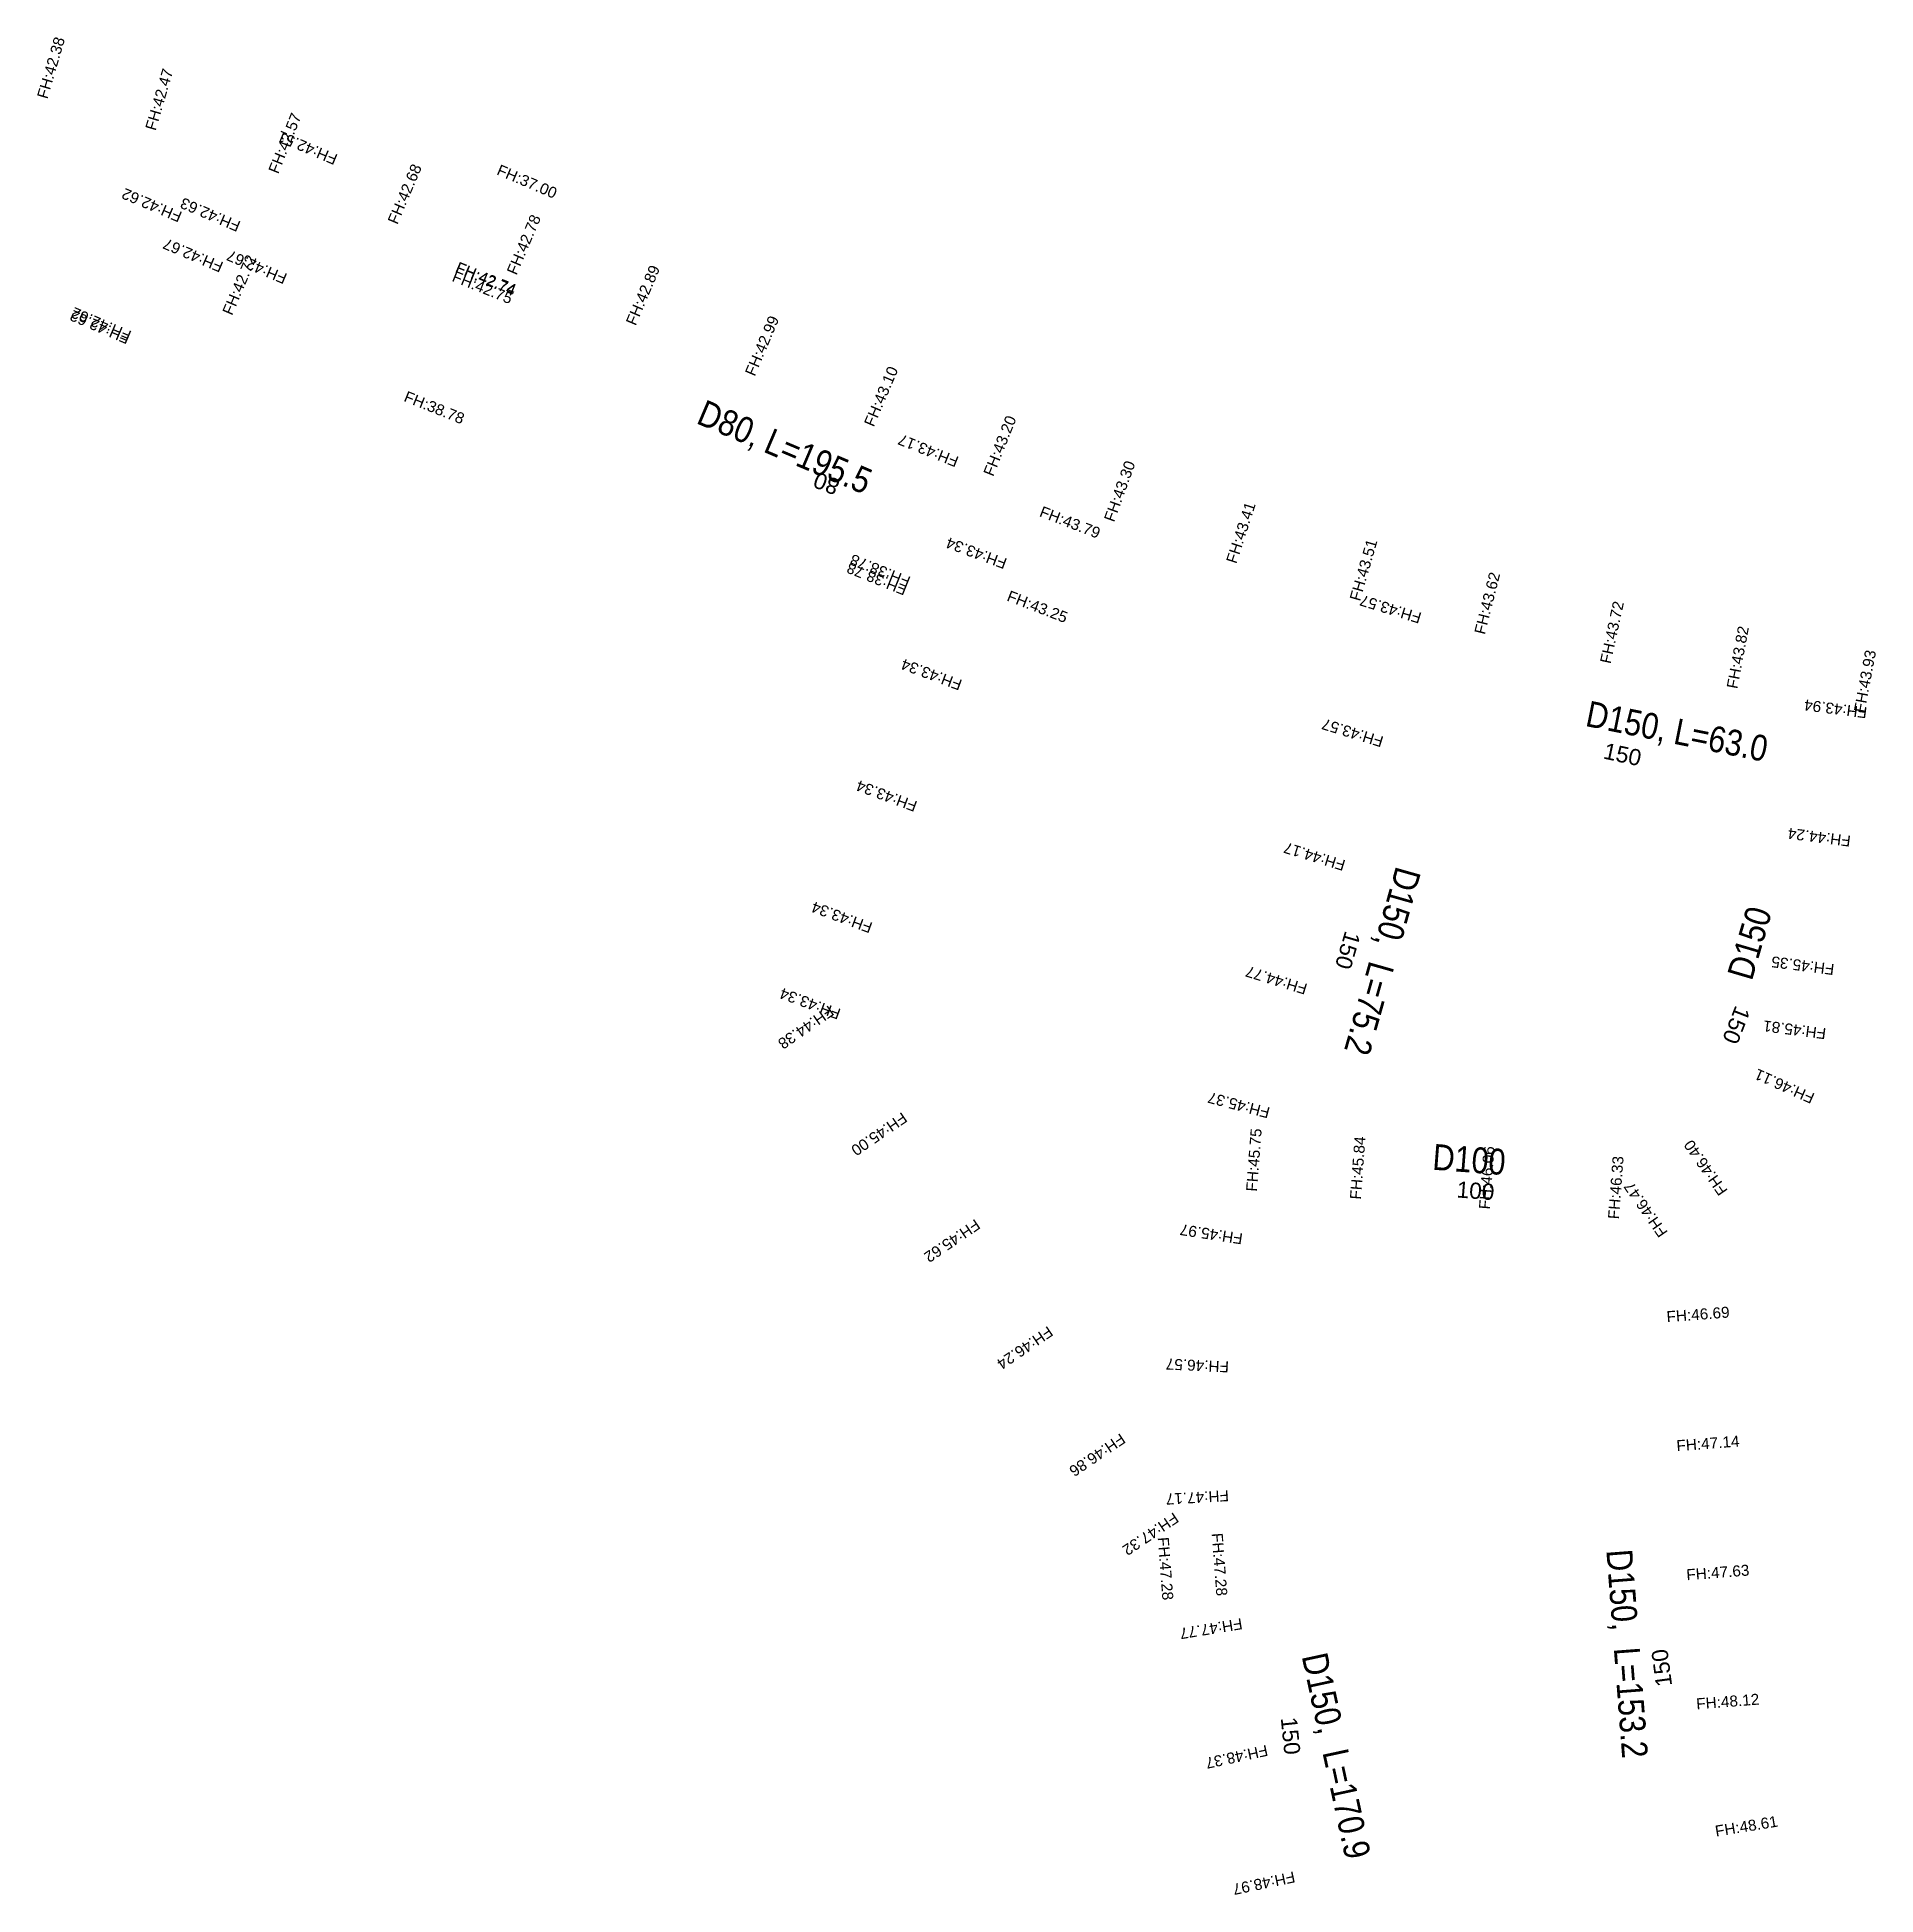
# Model space of a CAD drawing. Header units: millimetres. Extents: x 227572 to 269266, y 328772 to 443556.
# Drawn here: x 227654.8 to 227939, y 432060 to 432347.1 of the extents above; entities that cross this region are included whole.
import ezdxf
from ezdxf.enums import TextEntityAlignment as Align

# ---------------------------------------------------------------- set-up
doc = ezdxf.new("R2010")
doc.units = ezdxf.units.MM
for name, color, linetype in [('L_diameter', 3, 'Continuous'), ('S-2.생활-2.관로-2.제원', 7, 'Continuous'), ('도로체인계획고', 6, 'Continuous')]:
    doc.layers.add(name, color=color, linetype=linetype)
doc.styles.add('HY울릉도M', font='HYWULM.TTF')
doc.styles.get("Standard").update_dxf_attribs({"font": 'arial.ttf'})

msp = doc.modelspace()

# ---------------------------------------------------------------- texts
at = {"layer": 'L_diameter'}
for s, rotation, p in [('80', 158.9537, (227778.13, 432276.28)), ('150', 347.9488, (227897.23, 432238.11)), ('150', 253.7709, (227859.37, 432208.44)), ('150', 248.7188, (227919.64, 432196.71)), ('100', 355.6355, (227874.29, 432170.31)), ('150', 97.495, (227905.01, 432092.04)), ('150', 275.7781, (227849.47, 432087.62))]:
    msp.add_text(s, height=2.5, rotation=rotation, dxfattribs=at).set_placement(p, align=Align.TOP_LEFT)
at = {"layer": 'S-2.생활-2.관로-2.제원', "color": 7, "style": 'HY울릉도M', "width": 0.9}
for s, rotation, p in [('D80, L=195.5', 336.9806, (227769.56, 432281.96, 69)), ('D150, L=63.0', 348.6679, (227907.85, 432237.9, 69)), ('D150,  L=75.2', 254.2001, (227860.8, 432204.85, 69)), ('D150', 73.6757, (227921.37, 432206.57, 69)), ('D100', 355.6355, (227875.96, 432171.68, 69)), ('D150,  L=153.2', 274.3831, (227898.54, 432097.15, 69)), ('D150,  L=170.9', 282.1816, (227853.62, 432081.1, 69))]:
    msp.add_text(s, height=4, rotation=rotation, dxfattribs=at).set_placement(p, align=Align.CENTER)
at = {"layer": '도로체인계획고'}
for s, rotation, p in [('FH:42.38', 73.6736, (227656.35, 432337.48)), ('FH:42.47', 73.6736, (227673.08, 432332.58)), ('FH:42.57', 68.1419, (227692.03, 432325.9)), ('FH:42.51', 157.0631, (227701.36, 432328.91)), ('FH:42.68', 66.9806, (227710.45, 432318.07)), ('FH:37.00', 336.9809, (227725.67, 432325.95)), ('FH:42.62', 156.9806, (227677.32, 432320.04)), ('FH:42.63', 156.9811, (227686.36, 432318.57)), ('FH:42.78', 66.9806, (227728.86, 432310.25)), ('FH:42.67', 156.9811, (227683.7, 432312.29)), ('FH:42.72', 66.9811, (227684.9, 432304.02)), ('FH:42.67', 157.0631, (227693.56, 432310.49)), ('FH:42.74', 336.9809, (227719.27, 432310.89)), ('FH:42.74', 338.157, (227719.32, 432310.88)), ('FH:42.89', 66.9806, (227747.27, 432302.43)), ('FH:42.75', 338.157, (227718.76, 432309.48)), ('FH:42.62', 156.9806, (227669.31, 432301.2)), ('FH:42.62', 156.9806, (227669.5, 432301.64)), ('FH:42.99', 66.9806, (227765.68, 432294.61)), ('FH:43.10', 66.9806, (227784.08, 432286.79)), ('FH:38.78', 338.157, (227711.32, 432290.92)), ('FH:43.20', 68.1659, (227802.54, 432279.13)), ('FH:43.17', 158.157, (227797.36, 432282.21)), ('FH:43.30', 70.0758, (227821.22, 432272.08)), ('FH:43.79', 338.8943, (227809.56, 432273.12)), ('FH:43.41', 71.9856, (227840.12, 432265.65)), ('FH:43.34', 159.6858, (227804.82, 432266.49)), ('FH:43.51', 73.8955, (227859.23, 432259.86)), ('FH:38.78', 158.157, (227789.41, 432262.39)), ('FH:38.78', 158.157, (227789.92, 432263.65)), ('FH:43.62', 75.8054, (227878.52, 432254.71)), ('FH:43.25', 338.8943, (227804.52, 432260.08)), ('FH:43.57', 162.8961, (227868.88, 432258.11)), ('FH:43.72', 77.7152, (227897.97, 432250.2)), ('FH:43.82', 79.3801, (227917.56, 432246.33)), ('FH:43.34', 159.7145, (227797.88, 432247.73)), ('FH:43.93', 79.3801, (227937.22, 432242.64)), ('FH:43.94', 172.709, (227937.71, 432243.54)), ('FH:43.57', 162.8961, (227863, 432238.99)), ('FH:43.34', 159.7431, (227790.95, 432228.97)), ('FH:44.17', 162.8961, (227857.12, 432219.88)), ('FH:44.24', 172.709, (227935.17, 432223.7)), ('FH:43.34', 159.7717, (227784.03, 432210.21)), ('FH:45.35', 172.709, (227932.63, 432203.86)), ('FH:44.77', 162.8961, (227851.23, 432200.76)), ('FH:43.34', 159.7921, (227779.12, 432196.87)), ('FH:44.38', 214.5528, (227777.14, 432197.55)), ('FH:45.81', 172.709, (227931.36, 432193.94)), ('FH:46.11', 156.1368, (227929.65, 432183.8)), ('FH:45.37', 165.3132, (227845.44, 432181.66)), ('FH:45.00', 214.4128, (227788.47, 432181.06)), ('FH:45.75', 85.6355, (227843.31, 432168.67)), ('FH:45.84', 85.6355, (227859.36, 432167.44)), ('FH:46.40', 124.7988, (227916.15, 432168.87)), ('FH:46.06', 85.6355, (227879.3, 432165.92)), ('FH:46.33', 85.6355, (227899.25, 432164.4)), ('FH:46.47', 124.7988, (227906.88, 432162.42)), ('FH:45.62', 214.2727, (227799.76, 432164.55)), ('FH:45.97', 171.315, (227841.21, 432162.23)), ('FH:46.69', 4.385, (227906.68, 432148.52)), ('FH:46.24', 214.1326, (227811.01, 432148.01)), ('FH:46.57', 177.3167, (227839.02, 432142.46)), ('FH:46.86', 213.9926, (227822.21, 432131.44)), ('FH:47.14', 4.385, (227908.21, 432128.58)), ('FH:47.17', 183.3185, (227838.92, 432122.58)), ('FH:47.32', 213.8894, (227830.45, 432119.21)), ('FH:47.28', 274.3544, (227827.97, 432115.25)), ('FH:47.28', 274.3544, (227836.31, 432115.89)), ('FH:47.63', 4.385, (227909.74, 432108.64)), ('FH:47.77', 189.3202, (227840.9, 432102.79)), ('FH:48.12', 4.385, (227911.27, 432088.69)), ('FH:48.37', 192.1816, (227844.78, 432083.22)), ('FH:48.61', 9.297, (227914.27, 432069.01)), ('FH:48.97', 191.8233, (227848.99, 432063.66))]:
    msp.add_text(s, height=1.7, rotation=rotation, dxfattribs=at).set_placement(p)

doc.saveas('drawing.dxf')
